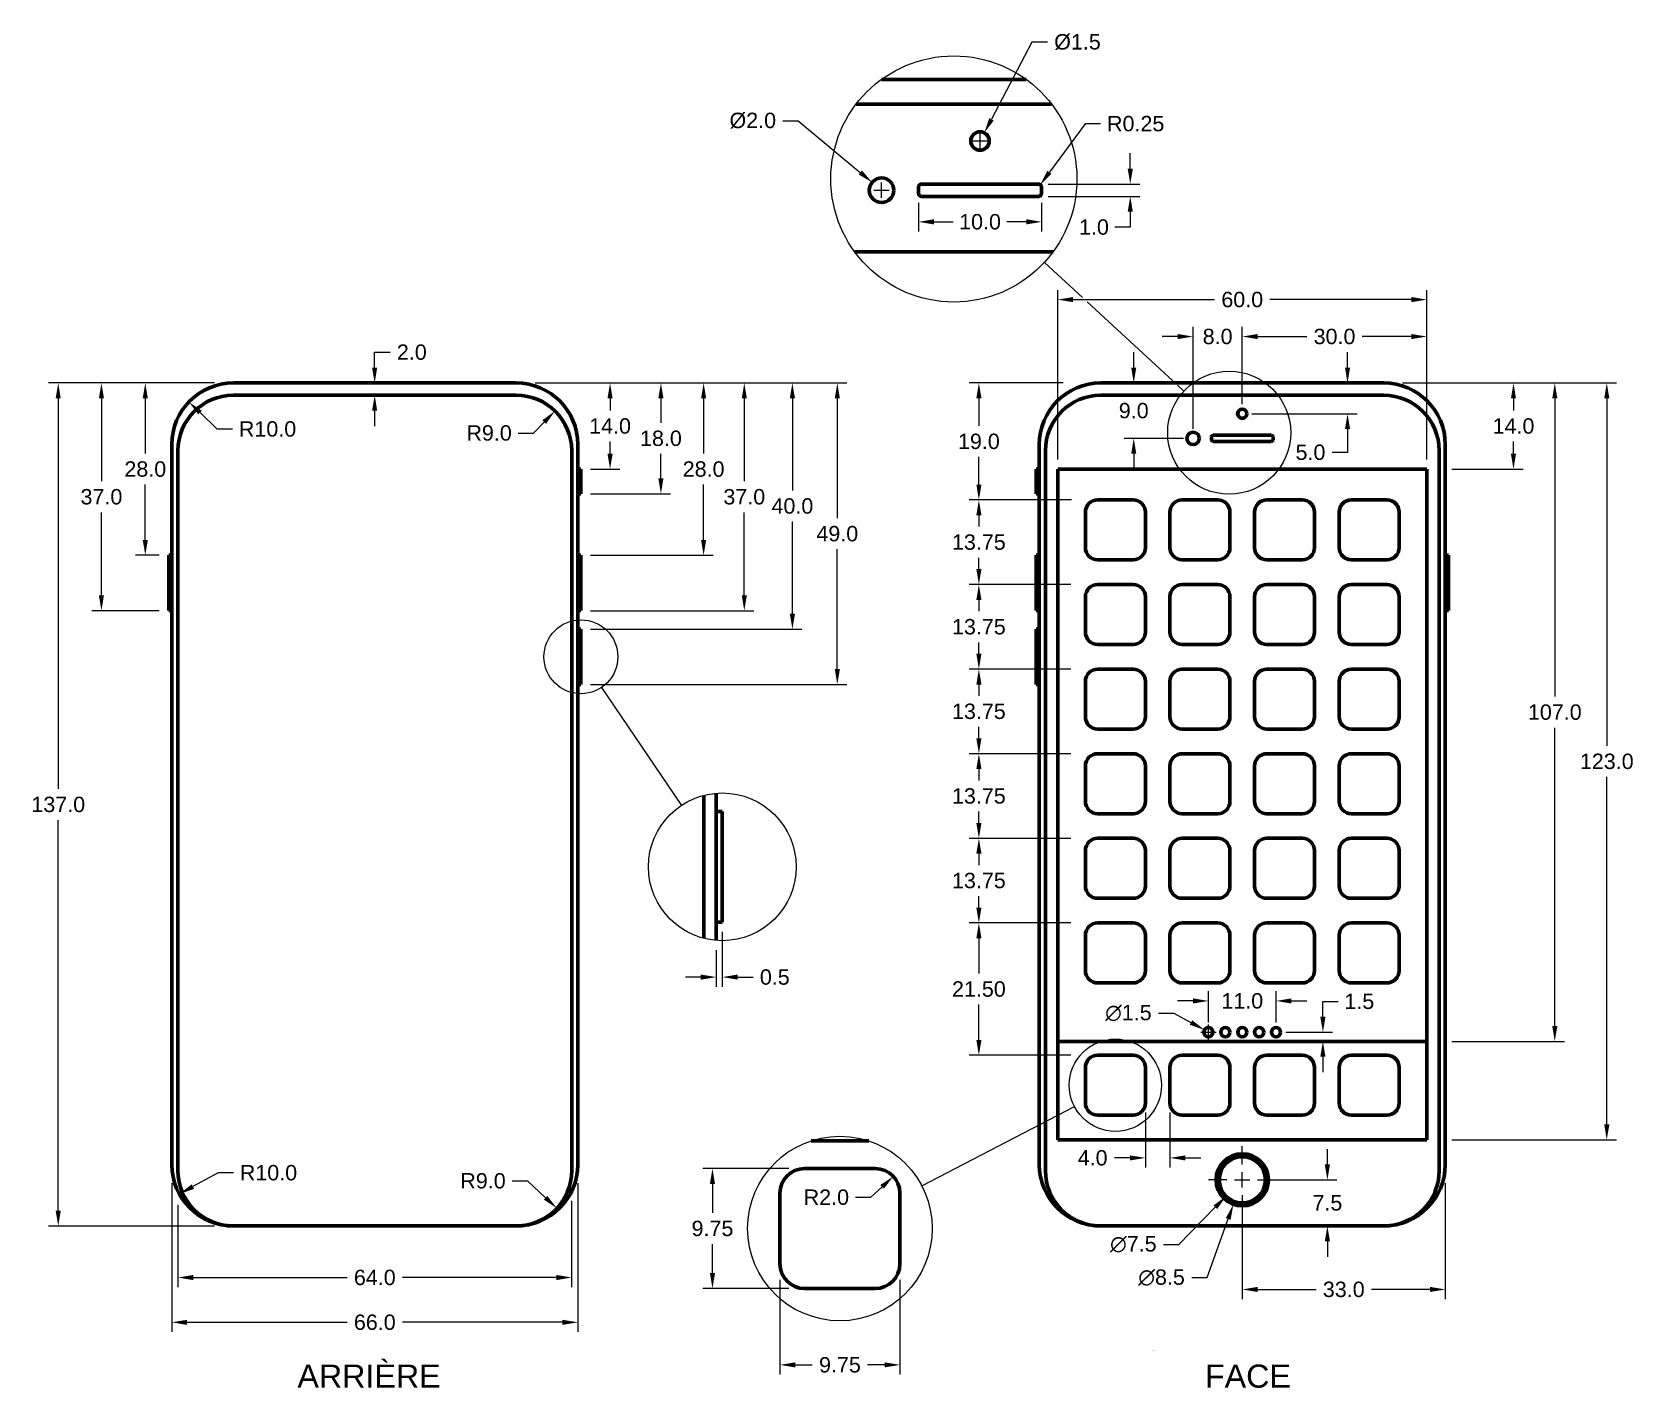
# Model space of a CAD drawing. Extents: x -152 to 108, y -39 to 181.
import ezdxf

# ---------------------------------------------------------------- set-up
doc = ezdxf.new("R2010")
doc.units = 0
doc.header["$LTSCALE"] = 0.5
doc.header["$MEASUREMENT"] = 0
doc.layers.get('Defpoints').update_dxf_attribs({"linetype": 'CONTINUOUS'})
for name, color, linetype, lineweight in [('CONTOUR', 6, 'CONTINUOUS', 60), ('COTATION', 1, 'CONTINUOUS', 18), ('TEXTE', 1, 'CONTINUOUS', 18)]:
    doc.layers.add(name, color=color, linetype=linetype, lineweight=lineweight)
doc.styles.add('ARIAL', font='arial.ttf')
doc.dimstyles.new('DECIMAL1', dxfattribs={"dimscale": 25, "dimtxt": 0.1, "dimasz": 0.1, "dimexe": 0.0625, "dimexo": 0.0625, "dimgap": 0.05, "dimtad": 0, "dimtih": 1, "dimtoh": 1, "dimdec": 1, "dimzin": 0, "dimdsep": 46, "dimtxsty": 'ARIAL', "dimcen": -0.05, "dimclrd": 256, "dimclre": 256, "dimclrt": 256, "dimadec": 0, "dimazin": 0, "dimtfac": 1, "dimtdec": 1, "dimtofl": 0, "dimtmove": 0, "dimatfit": 3, "dimfxl": 1, "dimtolj": 1, "dimtzin": 0, "dimlwd": -1, "dimlwe": -1, "dimarcsym": 0})

msp = doc.modelspace()

# ---------------------------------------------------------------- texts
at = {"layer": 'TEXTE', "attachment_point": 1, "style": 'ARIAL'}
for s, width, insert, char_height in [('FACE', 34.46562, (29.83, -33.418), 0.1), ('ARRIÈRE', 58.99217, (-109.166, -35.657), 3.75), ('FACE', 58.99217, (38.349, -35.657), 3.75)]:
    msp.add_mtext_dynamic_manual_height_columns(s, width=width, gutter_width=0.5, heights=[0], dxfattribs=dict(at, insert=insert, char_height=char_height))

# ---------------------------------------------------------------- blocks, each defined once
blk = doc.blocks.new('*D6')
at = {"layer": 'COTATION', "transparency": 16777216}
for p, q in [((-129.59, -6.2), (-129.59, -30.36)), ((-63.59, -6.2), (-63.59, -30.36)), ((-127.09, -28.79), (-101.09, -28.79)), ((-66.09, -28.79), (-92.09, -28.79))]:
    blk.add_line(p, q, dxfattribs=at)
for points in [[(-127.09, -28.38), (-127.09, -29.21), (-129.59, -28.79)], [(-66.09, -28.38), (-66.09, -29.21), (-63.59, -28.79)]]:
    blk.add_solid(points, dxfattribs=at)
at = {"layer": 'Defpoints', "color": 0, "transparency": 16777216}
for p in [(-129.59, -4.64), (-63.59, -4.64), (-63.59, -28.79)]:
    blk.add_point(p, dxfattribs=at)
at = {"layer": 'COTATION', "transparency": 16777216, "insert": (-96.59, -28.79), "char_height": 2.5, "attachment_point": 5, "style": 'ARIAL'}
blk.add_mtext('\\A1;66.0', dxfattribs=at)
blk = doc.blocks.new('*D7')
at = {"layer": 'COTATION', "transparency": 16777216}
for p, q in [((-122.65, 123.86), (-149.61, 123.86)), ((-148.04, 121.36), (-148.04, 57.89)), ((-148.04, -10.64), (-148.04, 52.84)), ((-122.65, -13.14), (-149.61, -13.14))]:
    blk.add_line(p, q, dxfattribs=at)
for points in [[(-148.46, 121.36), (-147.63, 121.36), (-148.04, 123.86)], [(-148.46, -10.64), (-147.63, -10.64), (-148.04, -13.14)]]:
    blk.add_solid(points, dxfattribs=at)
at = {"layer": 'Defpoints', "color": 0, "transparency": 16777216}
for p in [(-148.04, 123.86), (-121.09, 123.86), (-121.09, -13.14)]:
    blk.add_point(p, dxfattribs=at)
at = {"layer": 'COTATION', "transparency": 16777216, "insert": (-148.04, 55.36), "char_height": 2.5, "attachment_point": 5, "style": 'ARIAL'}
blk.add_mtext('\\A1;137.0', dxfattribs=at)
blk = doc.blocks.new('*D8')
at = {"layer": 'COTATION', "transparency": 16777216}
for p, q in [((-122.65, 123.86), (-135.46, 123.86)), ((-133.89, 121.36), (-133.89, 112.39)), ((-133.89, 98.36), (-133.89, 107.34)), ((-131.65, 95.86), (-135.46, 95.86))]:
    blk.add_line(p, q, dxfattribs=at)
for points in [[(-134.31, 121.36), (-133.48, 121.36), (-133.89, 123.86)], [(-134.31, 98.36), (-133.48, 98.36), (-133.89, 95.86)]]:
    blk.add_solid(points, dxfattribs=at)
at = {"layer": 'Defpoints', "color": 0, "transparency": 16777216}
for p in [(-133.89, 123.86), (-121.09, 123.86), (-130.09, 95.86)]:
    blk.add_point(p, dxfattribs=at)
at = {"layer": 'COTATION', "transparency": 16777216, "insert": (-133.89, 109.86), "char_height": 2.5, "attachment_point": 5, "style": 'ARIAL'}
blk.add_mtext('\\A1;28.0', dxfattribs=at)
blk = doc.blocks.new('*D9')
at = {"layer": 'COTATION', "transparency": 16777216}
for p, q in [((-70.52, 123.86), (-56.78, 123.86)), ((-58.35, 121.36), (-58.35, 119.39)), ((-58.35, 112.36), (-58.35, 114.34)), ((-61.52, 109.86), (-56.78, 109.86))]:
    blk.add_line(p, q, dxfattribs=at)
for points in [[(-58.76, 121.36), (-57.93, 121.36), (-58.35, 123.86)], [(-58.76, 112.36), (-57.93, 112.36), (-58.35, 109.86)]]:
    blk.add_solid(points, dxfattribs=at)
at = {"layer": 'Defpoints', "color": 0, "transparency": 16777216}
for p in [(-72.09, 123.86), (-63.09, 109.86), (-58.35, 109.86)]:
    blk.add_point(p, dxfattribs=at)
at = {"layer": 'COTATION', "transparency": 16777216, "insert": (-58.35, 116.86), "char_height": 2.5, "attachment_point": 5, "style": 'ARIAL'}
blk.add_mtext('\\A1;14.0', dxfattribs=at)
blk = doc.blocks.new('*D10')
at = {"layer": 'COTATION', "transparency": 16777216}
for p, q in [((-70.52, 123.86), (-48.52, 123.86)), ((-50.08, 121.36), (-50.08, 117.39)), ((-50.08, 108.36), (-50.08, 112.34)), ((-61.52, 105.86), (-48.52, 105.86))]:
    blk.add_line(p, q, dxfattribs=at)
for points in [[(-50.5, 121.36), (-49.67, 121.36), (-50.08, 123.86)], [(-50.5, 108.36), (-49.67, 108.36), (-50.08, 105.86)]]:
    blk.add_solid(points, dxfattribs=at)
at = {"layer": 'Defpoints', "color": 0, "transparency": 16777216}
for p in [(-72.09, 123.86), (-63.09, 105.86), (-50.08, 105.86)]:
    blk.add_point(p, dxfattribs=at)
at = {"layer": 'COTATION', "transparency": 16777216, "insert": (-50.08, 114.86), "char_height": 2.5, "attachment_point": 5, "style": 'ARIAL'}
blk.add_mtext('\\A1;18.0', dxfattribs=at)
blk = doc.blocks.new('*D11')
at = {"layer": 'COTATION', "transparency": 16777216}
for p, q in [((-135.46, 123.86), (-142.59, 123.86)), ((-141.02, 121.36), (-141.02, 107.89)), ((-141.02, 89.36), (-141.02, 102.84)), ((-131.65, 86.86), (-142.59, 86.86))]:
    blk.add_line(p, q, dxfattribs=at)
for points in [[(-141.44, 121.36), (-140.61, 121.36), (-141.02, 123.86)], [(-141.44, 89.36), (-140.61, 89.36), (-141.02, 86.86)]]:
    blk.add_solid(points, dxfattribs=at)
at = {"layer": 'Defpoints', "color": 0, "transparency": 16777216}
for p in [(-133.89, 123.86), (-141.02, 86.86), (-130.09, 86.86)]:
    blk.add_point(p, dxfattribs=at)
at = {"layer": 'COTATION', "transparency": 16777216, "insert": (-141.02, 105.36), "char_height": 2.5, "attachment_point": 5, "style": 'ARIAL'}
blk.add_mtext('\\A1;37.0', dxfattribs=at)
blk = doc.blocks.new('*D12')
at = {"layer": 'COTATION', "transparency": 16777216}
for p, q in [((-70.52, 123.86), (-41.58, 123.86)), ((-43.14, 121.36), (-43.14, 112.39)), ((-43.14, 98.36), (-43.14, 107.34)), ((-61.52, 95.86), (-41.58, 95.86))]:
    blk.add_line(p, q, dxfattribs=at)
for points in [[(-43.56, 121.36), (-42.73, 121.36), (-43.14, 123.86)], [(-43.56, 98.36), (-42.73, 98.36), (-43.14, 95.86)]]:
    blk.add_solid(points, dxfattribs=at)
at = {"layer": 'Defpoints', "color": 0, "transparency": 16777216}
for p in [(-72.09, 123.86), (-63.09, 95.86), (-43.14, 95.86)]:
    blk.add_point(p, dxfattribs=at)
at = {"layer": 'COTATION', "transparency": 16777216, "insert": (-43.14, 109.86), "char_height": 2.5, "attachment_point": 5, "style": 'ARIAL'}
blk.add_mtext('\\A1;28.0', dxfattribs=at)
blk = doc.blocks.new('*D13')
at = {"layer": 'COTATION', "transparency": 16777216}
for p, q in [((-70.52, 123.86), (-34.96, 123.86)), ((-36.53, 121.36), (-36.53, 107.89)), ((-36.53, 89.36), (-36.53, 102.84)), ((-61.52, 86.86), (-34.96, 86.86))]:
    blk.add_line(p, q, dxfattribs=at)
for points in [[(-36.94, 121.36), (-36.11, 121.36), (-36.53, 123.86)], [(-36.94, 89.36), (-36.11, 89.36), (-36.53, 86.86)]]:
    blk.add_solid(points, dxfattribs=at)
at = {"layer": 'Defpoints', "color": 0, "transparency": 16777216}
for p in [(-72.09, 123.86), (-63.09, 86.86), (-36.53, 86.86)]:
    blk.add_point(p, dxfattribs=at)
at = {"layer": 'COTATION', "transparency": 16777216, "insert": (-36.53, 105.36), "char_height": 2.5, "attachment_point": 5, "style": 'ARIAL'}
blk.add_mtext('\\A1;37.0', dxfattribs=at)
blk = doc.blocks.new('*D14')
at = {"layer": 'COTATION', "transparency": 16777216}
for p, q in [((-70.52, 123.86), (-27.15, 123.86)), ((-28.71, 121.36), (-28.71, 106.39)), ((-28.71, 86.36), (-28.71, 101.34)), ((-61.52, 83.86), (-27.15, 83.86))]:
    blk.add_line(p, q, dxfattribs=at)
for points in [[(-29.13, 121.36), (-28.29, 121.36), (-28.71, 123.86)], [(-29.13, 86.36), (-28.29, 86.36), (-28.71, 83.86)]]:
    blk.add_solid(points, dxfattribs=at)
at = {"layer": 'Defpoints', "color": 0, "transparency": 16777216}
for p in [(-72.09, 123.86), (-63.09, 83.86), (-28.71, 83.86)]:
    blk.add_point(p, dxfattribs=at)
at = {"layer": 'COTATION', "transparency": 16777216, "insert": (-28.71, 103.86), "char_height": 2.5, "attachment_point": 5, "style": 'ARIAL'}
blk.add_mtext('\\A1;40.0', dxfattribs=at)
blk = doc.blocks.new('*D15')
at = {"layer": 'COTATION', "transparency": 16777216}
for p, q in [((-70.52, 123.86), (-19.84, 123.86)), ((-21.41, 121.36), (-21.41, 101.89)), ((-21.41, 77.36), (-21.41, 96.84)), ((-61.52, 74.86), (-19.84, 74.86))]:
    blk.add_line(p, q, dxfattribs=at)
for points in [[(-21.82, 121.36), (-20.99, 121.36), (-21.41, 123.86)], [(-21.82, 77.36), (-20.99, 77.36), (-21.41, 74.86)]]:
    blk.add_solid(points, dxfattribs=at)
at = {"layer": 'Defpoints', "color": 0, "transparency": 16777216}
for p in [(-72.09, 123.86), (-63.09, 74.86), (-21.41, 74.86)]:
    blk.add_point(p, dxfattribs=at)
at = {"layer": 'COTATION', "transparency": 16777216, "insert": (-21.41, 99.36), "char_height": 2.5, "attachment_point": 5, "style": 'ARIAL'}
blk.add_mtext('\\A1;49.0', dxfattribs=at)
blk = doc.blocks.new('*D16')
at = {"layer": 'COTATION', "transparency": 16777216}
for p, q in [((-96.61, 126.36), (-96.61, 128.86)), ((-96.61, 128.86), (-94.11, 128.86)), ((-98.15, 123.86), (-98.18, 123.86)), ((-98.15, 121.86), (-98.18, 121.86)), ((-96.61, 119.36), (-96.61, 116.86))]:
    blk.add_line(p, q, dxfattribs=at)
for points in [[(-97.03, 126.36), (-96.2, 126.36), (-96.61, 123.86)], [(-97.03, 119.36), (-96.2, 119.36), (-96.61, 121.86)]]:
    blk.add_solid(points, dxfattribs=at)
at = {"layer": 'Defpoints', "color": 0, "transparency": 16777216}
for p in [(-96.61, 123.86), (-96.59, 123.86), (-96.59, 121.86)]:
    blk.add_point(p, dxfattribs=at)
at = {"layer": 'COTATION', "transparency": 16777216, "insert": (-90.57, 128.86), "char_height": 2.5, "attachment_point": 5, "style": 'ARIAL'}
blk.add_mtext('\\A1;2.0', dxfattribs=at)
blk = doc.blocks.new('*D17')
at = {"layer": 'COTATION', "transparency": 16777216}
for p, q in [((-70.79, 115.73), (-69.05, 117.52)), ((-73.29, 115.73), (-70.79, 115.73))]:
    blk.add_line(p, q, dxfattribs=at)
blk.add_solid([(-69.35, 117.81), (-68.75, 117.23), (-67.3, 119.31)], dxfattribs=at)
at = {"layer": 'Defpoints', "color": 0, "transparency": 16777216}
for p in [(-67.3, 119.31), (-73.59, 112.86)]:
    blk.add_point(p, dxfattribs=at)
at = {"layer": 'COTATION', "transparency": 16777216, "insert": (-78.01, 115.73), "char_height": 2.5, "attachment_point": 5, "style": 'ARIAL'}
blk.add_mtext('\\A1;R9.0', dxfattribs=at)
blk = doc.blocks.new('*D18')
at = {"layer": 'COTATION', "transparency": 16777216}
for p, q in [((-122.21, 116.38), (-125, 119.05)), ((-119.71, 116.38), (-122.21, 116.38))]:
    blk.add_line(p, q, dxfattribs=at)
blk.add_solid([(-124.71, 119.35), (-125.29, 118.75), (-126.81, 120.78)], dxfattribs=at)
at = {"layer": 'Defpoints', "color": 0, "transparency": 16777216}
for p in [(-126.81, 120.78), (-119.59, 113.86)]:
    blk.add_point(p, dxfattribs=at)
at = {"layer": 'COTATION', "transparency": 16777216, "insert": (-114.02, 116.38), "char_height": 2.5, "attachment_point": 5, "style": 'ARIAL'}
blk.add_mtext('\\A1;R10.0', dxfattribs=at)
blk = doc.blocks.new('*D19')
at = {"layer": 'COTATION', "transparency": 16777216}
for p, q in [((-128.59, -9.7), (-128.59, -23.07)), ((-64.59, -9.06), (-64.59, -23.07)), ((-126.09, -21.51), (-101.09, -21.51)), ((-67.09, -21.51), (-92.09, -21.51))]:
    blk.add_line(p, q, dxfattribs=at)
for points in [[(-126.09, -21.09), (-126.09, -21.93), (-128.59, -21.51)], [(-67.09, -21.09), (-67.09, -21.93), (-64.59, -21.51)]]:
    blk.add_solid(points, dxfattribs=at)
at = {"layer": 'Defpoints', "color": 0, "transparency": 16777216}
for p in [(-64.59, -7.49), (-128.59, -8.14), (-64.59, -21.51)]:
    blk.add_point(p, dxfattribs=at)
at = {"layer": 'COTATION', "transparency": 16777216, "insert": (-96.59, -21.51), "char_height": 2.5, "attachment_point": 5, "style": 'ARIAL'}
blk.add_mtext('\\A1;64.0', dxfattribs=at)
blk = doc.blocks.new('*D20')
at = {"layer": 'COTATION', "transparency": 16777216}
for p, q in [((-40.1, 34.67), (-40.1, 25.75)), ((-41.1, 31.71), (-41.1, 25.75)), ((-43.6, 27.31), (-46.1, 27.31)), ((-37.6, 27.31), (-35.1, 27.31))]:
    blk.add_line(p, q, dxfattribs=at)
for points in [[(-43.6, 27.73), (-43.6, 26.89), (-41.1, 27.31)], [(-37.6, 27.73), (-37.6, 26.89), (-40.1, 27.31)]]:
    blk.add_solid(points, dxfattribs=at)
at = {"layer": 'Defpoints', "color": 0, "transparency": 16777216}
for p in [(-40.1, 36.23), (-41.1, 33.27), (-40.1, 27.31)]:
    blk.add_point(p, dxfattribs=at)
at = {"layer": 'COTATION', "transparency": 16777216, "insert": (-31.57, 27.31), "char_height": 2.5, "attachment_point": 5, "style": 'ARIAL'}
blk.add_mtext('\\A1;0.5', dxfattribs=at)
blk = doc.blocks.new('*D21')
at = {"layer": 'COTATION', "transparency": 16777216}
for p, q in [((58.25, -3.14), (58.25, -0.64)), ((49.8, -5.64), (59.81, -5.64)), ((45.98, -13.14), (59.81, -13.14)), ((58.25, -15.64), (58.25, -18.14))]:
    blk.add_line(p, q, dxfattribs=at)
for points in [[(57.83, -3.14), (58.67, -3.14), (58.25, -5.64)], [(57.83, -15.64), (58.67, -15.64), (58.25, -13.14)]]:
    blk.add_solid(points, dxfattribs=at)
at = {"layer": 'Defpoints', "color": 0, "transparency": 16777216}
for p in [(48.23, -5.64), (44.41, -13.14), (58.25, -13.14)]:
    blk.add_point(p, dxfattribs=at)
at = {"layer": 'COTATION', "transparency": 16777216, "insert": (58.25, -9.39), "char_height": 2.5, "attachment_point": 5, "style": 'ARIAL'}
blk.add_mtext('\\A1;7.5', dxfattribs=at)
blk = doc.blocks.new('*D22')
at = {"layer": 'COTATION', "transparency": 16777216}
for p, q in [((77.41, -6.2), (77.41, -25.01)), ((44.41, -11.02), (44.41, -25.01)), ((46.91, -23.45), (56.42, -23.45)), ((74.91, -23.45), (65.41, -23.45))]:
    blk.add_line(p, q, dxfattribs=at)
for points in [[(46.91, -23.03), (46.91, -23.86), (44.41, -23.45)], [(74.91, -23.03), (74.91, -23.86), (77.41, -23.45)]]:
    blk.add_solid(points, dxfattribs=at)
at = {"layer": 'Defpoints', "color": 0, "transparency": 16777216}
for p in [(77.41, -4.64), (44.41, -9.46), (77.41, -23.45)]:
    blk.add_point(p, dxfattribs=at)
at = {"layer": 'COTATION', "transparency": 16777216, "insert": (60.91, -23.45), "char_height": 2.5, "attachment_point": 5, "style": 'ARIAL'}
blk.add_mtext('\\A1;33.0', dxfattribs=at)
blk = doc.blocks.new('*D23')
at = {"layer": 'COTATION', "transparency": 16777216}
for p, q in [((44.41, -3.14), (44.41, -0.14)), ((44.41, -6.89), (44.41, -4.39)), ((41.91, -5.64), (38.91, -5.64)), ((43.16, -5.64), (45.66, -5.64)), ((46.91, -5.64), (49.91, -5.64)), ((44.41, -8.14), (44.41, -11.14)), ((38.7, -21.52), (42.13, -11.99)), ((36.2, -21.52), (38.7, -21.52))]:
    blk.add_line(p, q, dxfattribs=at)
blk.add_solid([(41.74, -11.85), (42.52, -12.13), (42.97, -9.63)], dxfattribs=at)
at = {"layer": 'Defpoints', "color": 0, "transparency": 16777216}
for p in [(45.85, -1.64), (42.97, -9.63)]:
    blk.add_point(p, dxfattribs=at)
at = {"layer": 'COTATION', "transparency": 16777216, "insert": (31.3, -21.52), "char_height": 2.5, "attachment_point": 5, "style": 'ARIAL'}
blk.add_mtext('\\A1;∅8.5', dxfattribs=at)
blk = doc.blocks.new('*D24')
at = {"layer": 'COTATION', "transparency": 16777216}
for p, q in [((44.41, -3.14), (44.41, -0.64)), ((44.41, -6.89), (44.41, -4.39)), ((41.91, -5.64), (39.41, -5.64)), ((43.16, -5.64), (45.66, -5.64)), ((46.91, -5.64), (49.41, -5.64)), ((34.11, -16.12), (40.03, -10.09)), ((44.41, -8.14), (44.41, -10.64)), ((31.61, -16.12), (34.11, -16.12))]:
    blk.add_line(p, q, dxfattribs=at)
blk.add_solid([(39.73, -9.8), (40.33, -10.38), (41.78, -8.31)], dxfattribs=at)
at = {"layer": 'Defpoints', "color": 0, "transparency": 16777216}
for p in [(47.04, -2.96), (41.78, -8.31)]:
    blk.add_point(p, dxfattribs=at)
at = {"layer": 'COTATION', "transparency": 16777216, "insert": (26.71, -16.12), "char_height": 2.5, "attachment_point": 5, "style": 'ARIAL'}
blk.add_mtext('\\A1;∅7.5', dxfattribs=at)
blk = doc.blocks.new('*D25')
at = {"layer": 'COTATION', "transparency": 16777216}
for p, q in [((14.41, 111.43), (14.41, 138.97)), ((74.41, 111.43), (74.41, 138.97)), ((16.91, 137.41), (39.91, 137.41)), ((71.91, 137.41), (48.91, 137.41))]:
    blk.add_line(p, q, dxfattribs=at)
for points in [[(16.91, 137.83), (16.91, 137), (14.41, 137.41)], [(71.91, 137.83), (71.91, 137), (74.41, 137.41)]]:
    blk.add_solid(points, dxfattribs=at)
at = {"layer": 'Defpoints', "color": 0, "transparency": 16777216}
for p in [(74.41, 137.41), (14.41, 109.86), (74.41, 109.86)]:
    blk.add_point(p, dxfattribs=at)
at = {"layer": 'COTATION', "transparency": 16777216, "insert": (44.41, 137.41), "char_height": 2.5, "attachment_point": 5, "style": 'ARIAL'}
blk.add_mtext('\\A1;60.0', dxfattribs=at)
blk = doc.blocks.new('*D26')
at = {"layer": 'COTATION', "transparency": 16777216}
for p, q in [((70.48, 123.86), (90.06, 123.86)), ((88.5, 121.36), (88.5, 119.39)), ((88.5, 112.36), (88.5, 114.34)), ((78.48, 109.86), (90.06, 109.86))]:
    blk.add_line(p, q, dxfattribs=at)
for points in [[(88.08, 121.36), (88.91, 121.36), (88.5, 123.86)], [(88.08, 112.36), (88.91, 112.36), (88.5, 109.86)]]:
    blk.add_solid(points, dxfattribs=at)
at = {"layer": 'Defpoints', "color": 0, "transparency": 16777216}
for p in [(68.91, 123.86), (76.91, 109.86), (88.5, 109.86)]:
    blk.add_point(p, dxfattribs=at)
at = {"layer": 'COTATION', "transparency": 16777216, "insert": (88.5, 116.86), "char_height": 2.5, "attachment_point": 5, "style": 'ARIAL'}
blk.add_mtext('\\A1;14.0', dxfattribs=at)
blk = doc.blocks.new('*D27')
at = {"layer": 'COTATION', "transparency": 16777216}
for p, q in [((70.48, 123.86), (96.78, 123.86)), ((95.21, 121.36), (95.21, 72.89)), ((95.21, 19.36), (95.21, 67.84)), ((78.48, 16.86), (96.78, 16.86))]:
    blk.add_line(p, q, dxfattribs=at)
for points in [[(94.8, 121.36), (95.63, 121.36), (95.21, 123.86)], [(94.8, 19.36), (95.63, 19.36), (95.21, 16.86)]]:
    blk.add_solid(points, dxfattribs=at)
at = {"layer": 'Defpoints', "color": 0, "transparency": 16777216}
for p in [(68.91, 123.86), (76.91, 16.86), (95.21, 16.86)]:
    blk.add_point(p, dxfattribs=at)
at = {"layer": 'COTATION', "transparency": 16777216, "insert": (95.21, 70.36), "char_height": 2.5, "attachment_point": 5, "style": 'ARIAL'}
blk.add_mtext('\\A1;107.0', dxfattribs=at)
blk = doc.blocks.new('*D28')
at = {"layer": 'COTATION', "transparency": 16777216}
for p, q in [((70.48, 123.86), (105.22, 123.86)), ((103.66, 121.36), (103.66, 64.89)), ((103.66, 3.36), (103.66, 59.84)), ((78.48, 0.86), (105.22, 0.86))]:
    blk.add_line(p, q, dxfattribs=at)
for points in [[(103.25, 121.36), (104.08, 121.36), (103.66, 123.86)], [(103.25, 3.36), (104.08, 3.36), (103.66, 0.86)]]:
    blk.add_solid(points, dxfattribs=at)
at = {"layer": 'Defpoints', "color": 0, "transparency": 16777216}
for p in [(68.91, 123.86), (76.91, 0.86), (103.66, 0.86)]:
    blk.add_point(p, dxfattribs=at)
at = {"layer": 'COTATION', "transparency": 16777216, "insert": (103.66, 62.36), "char_height": 2.5, "attachment_point": 5, "style": 'ARIAL'}
blk.add_mtext('\\A1;123.0', dxfattribs=at)
blk = doc.blocks.new('*D29')
at = {"layer": 'COTATION', "transparency": 16777216}
for p, q in [((15.28, 123.86), (0.04, 123.86)), ((1.6, 121.36), (1.6, 116.89)), ((1.6, 107.36), (1.6, 111.84)), ((16.64, 104.86), (0.04, 104.86))]:
    blk.add_line(p, q, dxfattribs=at)
for points in [[(1.19, 121.36), (2.02, 121.36), (1.6, 123.86)], [(1.19, 107.36), (2.02, 107.36), (1.6, 104.86)]]:
    blk.add_solid(points, dxfattribs=at)
at = {"layer": 'Defpoints', "color": 0, "transparency": 16777216}
for p in [(1.6, 123.86), (16.84, 123.86), (18.2, 104.86)]:
    blk.add_point(p, dxfattribs=at)
at = {"layer": 'COTATION', "transparency": 16777216, "insert": (1.6, 114.36), "char_height": 2.5, "attachment_point": 5, "style": 'ARIAL'}
blk.add_mtext('\\A1;19.0', dxfattribs=at)
blk = doc.blocks.new('*D30')
at = {"layer": 'COTATION', "transparency": 16777216}
for p, q in [((1.6, 102.36), (1.6, 100.52)), ((1.6, 93.61), (1.6, 95.46)), ((16.57, 91.11), (0.04, 91.11))]:
    blk.add_line(p, q, dxfattribs=at)
for points in [[(1.19, 102.36), (2.02, 102.36), (1.6, 104.86)], [(1.19, 93.61), (2.02, 93.61), (1.6, 91.11)]]:
    blk.add_solid(points, dxfattribs=at)
at = {"layer": 'Defpoints', "color": 0, "transparency": 16777216}
for p in [(1.6, 104.86), (1.6, 91.11), (18.13, 91.11)]:
    blk.add_point(p, dxfattribs=at)
at = {"layer": 'COTATION', "transparency": 16777216, "insert": (1.6, 97.99), "char_height": 2.5, "attachment_point": 5, "style": 'ARIAL'}
blk.add_mtext('\\A1;13.75', dxfattribs=at)
blk = doc.blocks.new('*D31')
at = {"layer": 'COTATION', "transparency": 16777216}
for p, q in [((1.6, 88.61), (1.6, 86.77)), ((1.6, 79.86), (1.6, 81.71)), ((16.57, 77.36), (0.04, 77.36))]:
    blk.add_line(p, q, dxfattribs=at)
for points in [[(1.19, 88.61), (2.02, 88.61), (1.6, 91.11)], [(1.19, 79.86), (2.02, 79.86), (1.6, 77.36)]]:
    blk.add_solid(points, dxfattribs=at)
at = {"layer": 'Defpoints', "color": 0, "transparency": 16777216}
for p in [(1.6, 91.11), (1.6, 77.36), (18.13, 77.36)]:
    blk.add_point(p, dxfattribs=at)
at = {"layer": 'COTATION', "transparency": 16777216, "insert": (1.6, 84.24), "char_height": 2.5, "attachment_point": 5, "style": 'ARIAL'}
blk.add_mtext('\\A1;13.75', dxfattribs=at)
blk = doc.blocks.new('*D32')
at = {"layer": 'COTATION', "transparency": 16777216}
for p, q in [((1.6, 74.86), (1.6, 73.02)), ((1.6, 66.11), (1.6, 67.96)), ((16.57, 63.61), (0.04, 63.61))]:
    blk.add_line(p, q, dxfattribs=at)
for points in [[(1.19, 74.86), (2.02, 74.86), (1.6, 77.36)], [(1.19, 66.11), (2.02, 66.11), (1.6, 63.61)]]:
    blk.add_solid(points, dxfattribs=at)
at = {"layer": 'Defpoints', "color": 0, "transparency": 16777216}
for p in [(1.6, 77.36), (1.6, 63.61), (18.13, 63.61)]:
    blk.add_point(p, dxfattribs=at)
at = {"layer": 'COTATION', "transparency": 16777216, "insert": (1.6, 70.49), "char_height": 2.5, "attachment_point": 5, "style": 'ARIAL'}
blk.add_mtext('\\A1;13.75', dxfattribs=at)
blk = doc.blocks.new('*D33')
at = {"layer": 'COTATION', "transparency": 16777216}
for p, q in [((1.6, 61.11), (1.6, 59.27)), ((1.6, 52.36), (1.6, 54.21)), ((16.57, 49.86), (0.04, 49.86))]:
    blk.add_line(p, q, dxfattribs=at)
for points in [[(1.19, 61.11), (2.02, 61.11), (1.6, 63.61)], [(1.19, 52.36), (2.02, 52.36), (1.6, 49.86)]]:
    blk.add_solid(points, dxfattribs=at)
at = {"layer": 'Defpoints', "color": 0, "transparency": 16777216}
for p in [(1.6, 63.61), (1.6, 49.86), (18.13, 49.86)]:
    blk.add_point(p, dxfattribs=at)
at = {"layer": 'COTATION', "transparency": 16777216, "insert": (1.6, 56.74), "char_height": 2.5, "attachment_point": 5, "style": 'ARIAL'}
blk.add_mtext('\\A1;13.75', dxfattribs=at)
blk = doc.blocks.new('*D34')
at = {"layer": 'COTATION', "transparency": 16777216}
for p, q in [((1.6, 47.36), (1.6, 45.52)), ((1.6, 38.61), (1.6, 40.46)), ((16.57, 36.11), (0.04, 36.11))]:
    blk.add_line(p, q, dxfattribs=at)
for points in [[(1.19, 47.36), (2.02, 47.36), (1.6, 49.86)], [(1.19, 38.61), (2.02, 38.61), (1.6, 36.11)]]:
    blk.add_solid(points, dxfattribs=at)
at = {"layer": 'Defpoints', "color": 0, "transparency": 16777216}
for p in [(1.6, 49.86), (1.6, 36.11), (18.13, 36.11)]:
    blk.add_point(p, dxfattribs=at)
at = {"layer": 'COTATION', "transparency": 16777216, "insert": (1.6, 42.99), "char_height": 2.5, "attachment_point": 5, "style": 'ARIAL'}
blk.add_mtext('\\A1;13.75', dxfattribs=at)
blk = doc.blocks.new('*D35')
at = {"layer": 'COTATION', "transparency": 16777216}
for p, q in [((1.6, 33.61), (1.6, 27.89)), ((1.6, 17.11), (1.6, 22.84)), ((16.57, 14.61), (0.04, 14.61))]:
    blk.add_line(p, q, dxfattribs=at)
for points in [[(1.19, 33.61), (2.02, 33.61), (1.6, 36.11)], [(1.19, 17.11), (2.02, 17.11), (1.6, 14.61)]]:
    blk.add_solid(points, dxfattribs=at)
at = {"layer": 'Defpoints', "color": 0, "transparency": 16777216}
for p in [(1.6, 36.11), (1.6, 14.61), (18.13, 14.61)]:
    blk.add_point(p, dxfattribs=at)
at = {"layer": 'COTATION', "transparency": 16777216, "insert": (1.6, 25.36), "char_height": 2.5, "attachment_point": 5, "style": 'ARIAL'}
blk.add_mtext('\\A1;21.50', dxfattribs=at)
blk = doc.blocks.new('*D36')
at = {"layer": 'COTATION', "transparency": 16777216}
for p, q in [((57.52, 20.86), (57.52, 23.36)), ((57.52, 23.36), (60.02, 23.36)), ((51.48, 18.36), (59.08, 18.36)), ((51.48, 16.86), (59.08, 16.86)), ((57.52, 14.36), (57.52, 11.86))]:
    blk.add_line(p, q, dxfattribs=at)
for points in [[(57.1, 20.86), (57.94, 20.86), (57.52, 18.36)], [(57.1, 14.36), (57.94, 14.36), (57.52, 16.86)]]:
    blk.add_solid(points, dxfattribs=at)
at = {"layer": 'Defpoints', "color": 0, "transparency": 16777216}
for p in [(49.91, 18.36), (49.91, 16.86), (57.52, 16.86)]:
    blk.add_point(p, dxfattribs=at)
at = {"layer": 'COTATION', "transparency": 16777216, "insert": (63.44, 23.36), "char_height": 2.5, "attachment_point": 5, "style": 'ARIAL'}
blk.add_mtext('\\A1;1.5', dxfattribs=at)
blk = doc.blocks.new('*D37')
at = {"layer": 'COTATION', "transparency": 16777216}
for p, q in [((36.41, 23.44), (33.91, 23.44)), ((38.91, 19.93), (38.91, 25)), ((49.91, 19.93), (49.91, 25)), ((52.41, 23.44), (54.91, 23.44))]:
    blk.add_line(p, q, dxfattribs=at)
for points in [[(36.41, 23.85), (36.41, 23.02), (38.91, 23.44)], [(52.41, 23.85), (52.41, 23.02), (49.91, 23.44)]]:
    blk.add_solid(points, dxfattribs=at)
at = {"layer": 'Defpoints', "color": 0, "transparency": 16777216}
for p in [(49.91, 23.44), (38.91, 18.36), (49.91, 18.36)]:
    blk.add_point(p, dxfattribs=at)
at = {"layer": 'COTATION', "transparency": 16777216, "insert": (44.41, 23.44), "char_height": 2.5, "attachment_point": 5, "style": 'ARIAL'}
blk.add_mtext('\\A1;11.0', dxfattribs=at)
blk = doc.blocks.new('*D38')
at = {"layer": 'COTATION', "transparency": 16777216}
for p, q in [((30.8, 21.47), (33.3, 21.47)), ((33.3, 21.47), (36.08, 19.94)), ((37.66, 18.36), (40.16, 18.36)), ((38.91, 17.11), (38.91, 19.61))]:
    blk.add_line(p, q, dxfattribs=at)
blk.add_solid([(36.28, 20.3), (35.88, 19.57), (38.27, 18.72)], dxfattribs=at)
at = {"layer": 'Defpoints', "color": 0, "transparency": 16777216}
for p in [(38.27, 18.72), (39.56, 18.01)]:
    blk.add_point(p, dxfattribs=at)
at = {"layer": 'COTATION', "transparency": 16777216, "insert": (25.91, 21.47), "char_height": 2.5, "attachment_point": 5, "style": 'ARIAL'}
blk.add_mtext('\\A1;∅1.5', dxfattribs=at)
blk = doc.blocks.new('*D39')
at = {"layer": 'COTATION', "transparency": 16777216}
for p, q in [((28.66, 5.3), (28.66, -3.64)), ((32.66, 5.3), (32.66, -3.64)), ((26.16, -2.07), (23.66, -2.07)), ((35.16, -2.07), (37.66, -2.07))]:
    blk.add_line(p, q, dxfattribs=at)
for points in [[(26.16, -1.66), (26.16, -2.49), (28.66, -2.07)], [(35.16, -1.66), (35.16, -2.49), (32.66, -2.07)]]:
    blk.add_solid(points, dxfattribs=at)
at = {"layer": 'Defpoints', "color": 0, "transparency": 16777216}
for p in [(28.66, 6.86), (32.66, 6.86), (28.66, -2.07)]:
    blk.add_point(p, dxfattribs=at)
at = {"layer": 'COTATION', "transparency": 16777216, "insert": (20.09, -2.07), "char_height": 2.5, "attachment_point": 5, "style": 'ARIAL'}
blk.add_mtext('\\A1;4.0', dxfattribs=at)
blk = doc.blocks.new('*D40')
at = {"layer": 'COTATION', "transparency": 16777216}
for p, q in [((44.41, 120.43), (44.41, 132.97)), ((74.41, 131.69), (74.41, 132.97)), ((46.91, 131.41), (54.92, 131.41)), ((71.91, 131.41), (63.91, 131.41))]:
    blk.add_line(p, q, dxfattribs=at)
for points in [[(46.91, 131.82), (46.91, 130.99), (44.41, 131.41)], [(71.91, 131.82), (71.91, 130.99), (74.41, 131.41)]]:
    blk.add_solid(points, dxfattribs=at)
at = {"layer": 'Defpoints', "color": 0, "transparency": 16777216}
for p in [(74.41, 131.41), (74.41, 130.13), (44.41, 118.86)]:
    blk.add_point(p, dxfattribs=at)
at = {"layer": 'COTATION', "transparency": 16777216, "insert": (59.41, 131.41), "char_height": 2.5, "attachment_point": 5, "style": 'ARIAL'}
blk.add_mtext('\\A1;30.0', dxfattribs=at)
blk = doc.blocks.new('*D41')
at = {"layer": 'COTATION', "transparency": 16777216}
for p, q in [((36.41, 116.43), (36.41, 132.97)), ((44.41, 120.43), (44.41, 132.97)), ((33.91, 131.41), (31.41, 131.41)), ((46.91, 131.41), (49.41, 131.41))]:
    blk.add_line(p, q, dxfattribs=at)
for points in [[(33.91, 131.82), (33.91, 130.99), (36.41, 131.41)], [(46.91, 131.82), (46.91, 130.99), (44.41, 131.41)]]:
    blk.add_solid(points, dxfattribs=at)
at = {"layer": 'Defpoints', "color": 0, "transparency": 16777216}
for p in [(36.41, 131.41), (44.41, 118.86), (36.41, 114.86)]:
    blk.add_point(p, dxfattribs=at)
at = {"layer": 'COTATION', "transparency": 16777216, "insert": (40.41, 131.41), "char_height": 2.5, "attachment_point": 5, "style": 'ARIAL'}
blk.add_mtext('\\A1;8.0', dxfattribs=at)
blk = doc.blocks.new('*D42')
at = {"layer": 'COTATION', "transparency": 16777216}
for p, q in [((26.77, 126.36), (26.77, 128.86)), ((34.85, 123.86), (25.21, 123.86)), ((34.85, 114.86), (25.21, 114.86)), ((26.77, 112.36), (26.77, 109.86))]:
    blk.add_line(p, q, dxfattribs=at)
for points in [[(26.36, 126.36), (27.19, 126.36), (26.77, 123.86)], [(26.36, 112.36), (27.19, 112.36), (26.77, 114.86)]]:
    blk.add_solid(points, dxfattribs=at)
at = {"layer": 'Defpoints', "color": 0, "transparency": 16777216}
for p in [(26.77, 123.86), (36.41, 123.86), (36.41, 114.86)]:
    blk.add_point(p, dxfattribs=at)
at = {"layer": 'COTATION', "transparency": 16777216, "insert": (26.77, 119.36), "char_height": 2.5, "attachment_point": 5, "style": 'ARIAL'}
blk.add_mtext('\\A1;9.0', dxfattribs=at)
blk = doc.blocks.new('*D43')
at = {"layer": 'COTATION', "transparency": 16777216}
for p, q in [((61.52, 126.36), (61.52, 128.86)), ((45.98, 123.86), (63.09, 123.86)), ((45.98, 118.86), (63.09, 118.86)), ((61.52, 116.36), (61.52, 112.59)), ((61.52, 112.59), (59.02, 112.59))]:
    blk.add_line(p, q, dxfattribs=at)
for points in [[(61.11, 126.36), (61.94, 126.36), (61.52, 123.86)], [(61.11, 116.36), (61.94, 116.36), (61.52, 118.86)]]:
    blk.add_solid(points, dxfattribs=at)
at = {"layer": 'Defpoints', "color": 0, "transparency": 16777216}
for p in [(44.41, 123.86), (44.41, 118.86), (61.52, 118.86)]:
    blk.add_point(p, dxfattribs=at)
at = {"layer": 'COTATION', "transparency": 16777216, "insert": (55.5, 112.59), "char_height": 2.5, "attachment_point": 5, "style": 'ARIAL'}
blk.add_mtext('\\A1;5.0', dxfattribs=at)
blk = doc.blocks.new('*D44')
at = {"layer": 'COTATION', "transparency": 16777216}
for p, q in [((-30.73, -21.86), (-30.73, -37.27)), ((-11.23, -21.86), (-11.23, -37.27)), ((-28.23, -35.71), (-25.49, -35.71)), ((-13.73, -35.71), (-16.48, -35.71))]:
    blk.add_line(p, q, dxfattribs=at)
for points in [[(-28.23, -35.29), (-28.23, -36.12), (-30.73, -35.71)], [(-13.73, -35.29), (-13.73, -36.12), (-11.23, -35.71)]]:
    blk.add_solid(points, dxfattribs=at)
at = {"layer": 'Defpoints', "color": 0, "transparency": 16777216}
for p in [(-30.73, -20.3), (-11.23, -20.3), (-11.23, -35.71)]:
    blk.add_point(p, dxfattribs=at)
at = {"layer": 'COTATION', "transparency": 16777216, "insert": (-20.98, -35.71), "char_height": 2.5, "attachment_point": 5, "style": 'ARIAL'}
blk.add_mtext('\\A1;9.75', dxfattribs=at)
blk = doc.blocks.new('*D45')
at = {"layer": 'COTATION', "transparency": 16777216}
for p, q in [((-29.3, -3.8), (-43.27, -3.8)), ((-41.7, -6.3), (-41.7, -11.02)), ((-41.7, -20.8), (-41.7, -16.07)), ((-29.3, -23.3), (-43.27, -23.3))]:
    blk.add_line(p, q, dxfattribs=at)
for points in [[(-42.12, -6.3), (-41.29, -6.3), (-41.7, -3.8)], [(-42.12, -20.8), (-41.29, -20.8), (-41.7, -23.3)]]:
    blk.add_solid(points, dxfattribs=at)
at = {"layer": 'Defpoints', "color": 0, "transparency": 16777216}
for p in [(-27.73, -3.8), (-41.7, -23.3), (-27.73, -23.3)]:
    blk.add_point(p, dxfattribs=at)
at = {"layer": 'COTATION', "transparency": 16777216, "insert": (-41.7, -13.55), "char_height": 2.5, "attachment_point": 5, "style": 'ARIAL'}
blk.add_mtext('\\A1;9.75', dxfattribs=at)
blk = doc.blocks.new('*D46')
at = {"layer": 'COTATION', "transparency": 16777216}
for p, q in [((-15.97, -8.47), (-14.13, -6.78)), ((-18.47, -8.47), (-15.97, -8.47))]:
    blk.add_line(p, q, dxfattribs=at)
blk.add_solid([(-14.42, -6.47), (-13.85, -7.08), (-12.3, -5.08)], dxfattribs=at)
at = {"layer": 'Defpoints', "color": 0, "transparency": 16777216}
for p in [(-12.3, -5.08), (-15.23, -7.8)]:
    blk.add_point(p, dxfattribs=at)
at = {"layer": 'COTATION', "transparency": 16777216, "insert": (-23.19, -8.47), "char_height": 2.5, "attachment_point": 5, "style": 'ARIAL'}
blk.add_mtext('\\A1;R2.0', dxfattribs=at)
blk = doc.blocks.new('*D47')
at = {"layer": 'COTATION', "transparency": 16777216}
for p, q in [((18.89, 166), (13.07, 158.1)), ((21.39, 166), (18.89, 166))]:
    blk.add_line(p, q, dxfattribs=at)
blk.add_solid([(12.73, 158.35), (13.4, 157.85), (11.59, 156.09)], dxfattribs=at)
at = {"layer": 'Defpoints', "color": 0, "transparency": 16777216}
for p in [(11.29, 155.69), (11.59, 156.09)]:
    blk.add_point(p, dxfattribs=at)
at = {"layer": 'COTATION', "transparency": 16777216, "insert": (27.09, 166), "char_height": 2.5, "attachment_point": 5, "style": 'ARIAL'}
blk.add_mtext('\\A1;R0.25', dxfattribs=at)
blk = doc.blocks.new('*D48')
at = {"layer": 'COTATION', "transparency": 16777216}
for p, q in [((-8.21, 153.12), (-8.21, 148.49)), ((11.79, 153.12), (11.79, 148.49)), ((-5.71, 150.05), (-2.59, 150.05)), ((9.29, 150.05), (6.16, 150.05))]:
    blk.add_line(p, q, dxfattribs=at)
for points in [[(-5.71, 150.47), (-5.71, 149.63), (-8.21, 150.05)], [(9.29, 150.47), (9.29, 149.63), (11.79, 150.05)]]:
    blk.add_solid(points, dxfattribs=at)
at = {"layer": 'Defpoints', "color": 0, "transparency": 16777216}
for p in [(-8.21, 154.69), (11.79, 154.69), (11.79, 150.05)]:
    blk.add_point(p, dxfattribs=at)
at = {"layer": 'COTATION', "transparency": 16777216, "insert": (1.79, 150.05), "char_height": 2.5, "attachment_point": 5, "style": 'ARIAL'}
blk.add_mtext('\\A1;10.0', dxfattribs=at)
blk = doc.blocks.new('*D49')
at = {"layer": 'COTATION', "transparency": 16777216}
for p, q in [((26.21, 158.69), (26.21, 161.19)), ((12.85, 156.19), (27.77, 156.19)), ((12.85, 154.19), (27.77, 154.19)), ((26.21, 151.69), (26.21, 149.19)), ((26.21, 149.19), (23.71, 149.19))]:
    blk.add_line(p, q, dxfattribs=at)
for points in [[(25.79, 158.69), (26.63, 158.69), (26.21, 156.19)], [(25.79, 151.69), (26.63, 151.69), (26.21, 154.19)]]:
    blk.add_solid(points, dxfattribs=at)
at = {"layer": 'Defpoints', "color": 0, "transparency": 16777216}
for p in [(11.29, 156.19), (11.29, 154.19), (26.21, 154.19)]:
    blk.add_point(p, dxfattribs=at)
at = {"layer": 'COTATION', "transparency": 16777216, "insert": (20.31, 149.19), "char_height": 2.5, "attachment_point": 5, "style": 'ARIAL'}
blk.add_mtext('\\A1;1.0', dxfattribs=at)
blk = doc.blocks.new('*D50')
at = {"layer": 'COTATION', "transparency": 16777216}
for p, q in [((-30.27, 166.49), (-27.77, 166.49)), ((-27.77, 166.49), (-17.67, 158.07)), ((-14.21, 153.94), (-14.21, 156.44)), ((-15.46, 155.19), (-12.96, 155.19))]:
    blk.add_line(p, q, dxfattribs=at)
blk.add_solid([(-17.4, 158.39), (-17.94, 157.75), (-15.75, 156.47)], dxfattribs=at)
at = {"layer": 'Defpoints', "color": 0, "transparency": 16777216}
for p in [(-15.75, 156.47), (-12.67, 153.91)]:
    blk.add_point(p, dxfattribs=at)
at = {"layer": 'COTATION', "transparency": 16777216, "insert": (-35.15, 166.49), "char_height": 2.5, "attachment_point": 5, "style": 'ARIAL'}
blk.add_mtext('\\A1;%%C2.0', dxfattribs=at)
blk = doc.blocks.new('*D51')
at = {"layer": 'COTATION', "transparency": 16777216}
for p, q in [((10.23, 179.26), (3.65, 166.73)), ((12.73, 179.26), (10.23, 179.26)), ((1.79, 161.94), (1.79, 164.44)), ((0.54, 163.19), (3.04, 163.19))]:
    blk.add_line(p, q, dxfattribs=at)
blk.add_solid([(3.28, 166.92), (4.02, 166.53), (2.49, 164.51)], dxfattribs=at)
at = {"layer": 'Defpoints', "color": 0, "transparency": 16777216}
for p in [(2.49, 164.51), (1.09, 161.86)]:
    blk.add_point(p, dxfattribs=at)
at = {"layer": 'COTATION', "transparency": 16777216, "insert": (17.63, 179.26), "char_height": 2.5, "attachment_point": 5, "style": 'ARIAL'}
blk.add_mtext('\\A1;%%C1.5', dxfattribs=at)
blk = doc.blocks.new('*D52')
at = {"layer": 'COTATION', "transparency": 16777216}
for p, q in [((-74.28, -5.81), (-71.78, -5.81)), ((-71.78, -5.81), (-68.82, -8.55))]:
    blk.add_line(p, q, dxfattribs=at)
blk.add_solid([(-68.54, -8.25), (-69.1, -8.86), (-66.99, -10.25)], dxfattribs=at)
at = {"layer": 'Defpoints', "color": 0, "transparency": 16777216}
for p in [(-73.59, -4.14), (-66.99, -10.25)]:
    blk.add_point(p, dxfattribs=at)
at = {"layer": 'COTATION', "transparency": 16777216, "insert": (-79, -5.81), "char_height": 2.5, "attachment_point": 5, "style": 'ARIAL'}
blk.add_mtext('\\A1;R9.0', dxfattribs=at)
blk = doc.blocks.new('*D53')
at = {"layer": 'COTATION', "transparency": 16777216}
for p, q in [((-122.05, -4.49), (-126.16, -6.74)), ((-119.55, -4.49), (-122.05, -4.49))]:
    blk.add_line(p, q, dxfattribs=at)
blk.add_solid([(-126.36, -6.37), (-125.96, -7.1), (-128.36, -7.94)], dxfattribs=at)
at = {"layer": 'Defpoints', "color": 0, "transparency": 16777216}
for p in [(-119.59, -3.14), (-128.36, -7.94)]:
    blk.add_point(p, dxfattribs=at)
at = {"layer": 'COTATION', "transparency": 16777216, "insert": (-113.87, -4.49), "char_height": 2.5, "attachment_point": 5, "style": 'ARIAL'}
blk.add_mtext('\\A1;R10.0', dxfattribs=at)

# ---------------------------------------------------------------- dimensions: what is measured, and where the dimension line sits
at = {"layer": 'COTATION'}
for p1, p2, text, picture, middle in [((1.091, 161.859), (2.487, 164.515), '%%C1.5', '*D51', (17.629, 179.256)), ((-12.675, 153.907), (-15.748, 156.467), '%%C2.0', '*D50', (-35.154, 166.486))]:
    dim = msp.add_diameter_dim_2p(p1=p1, p2=p2, text=text, dimstyle='DECIMAL1', dxfattribs=at)
    dim.commit()
    dim.dimension.update_dxf_attribs({"geometry": picture, "text_midpoint": middle, "dimtype": 163})
dim = msp.add_radius_dim(center=(11.289, 155.687), mpoint=(11.585, 156.089), text='R0.25', dimstyle='DECIMAL1', override={"dimcen": 0}, dxfattribs=at)
dim.commit()
dim.dimension.update_dxf_attribs({"geometry": '*D47', "text_midpoint": (27.093, 166.001), "dimtype": 164})
for base, p1, p2, text, picture, middle in [((26.212, 154.187), (11.289, 156.187), (11.289, 154.187), '1.0', '*D49', (20.308, 149.187)), ((-41.704, -23.296), (-27.735, -3.796), (-27.735, -23.296), '9.75', '*D45', (-41.704, -13.546))]:
    dim = msp.add_linear_dim(base=base, p1=p1, p2=p2, angle=90, text=text, dimstyle='DECIMAL1', dxfattribs=at)
    dim.commit()
    dim.dimension.update_dxf_attribs({"geometry": picture, "text_midpoint": middle})
for base, p1, p2, text, picture, middle in [((11.789, 150.05), (-8.211, 154.687), (11.789, 154.687), '10.0', '*D48', (1.789, 150.05)), ((-40.1, 27.31), (-41.1, 33.272), (-40.1, 36.23), '0.5', '*D20', (-31.565, 27.31)), ((-11.235, -35.708), (-30.735, -20.296), (-11.235, -20.296), '9.75', '*D44', (-20.985, -35.708))]:
    dim = msp.add_linear_dim(base=base, p1=p1, p2=p2, text=text, dimstyle='DECIMAL1', dxfattribs=at)
    dim.commit()
    dim.dimension.update_dxf_attribs({"geometry": picture, "text_midpoint": middle})
for base, p1, p2, picture, middle in [((74.414, 137.412), (14.414, 109.865), (74.414, 109.865), '*D25', (44.414, 137.412)), ((49.914, 23.436), (38.914, 18.365), (49.914, 18.365), '*D37', (44.414, 23.436)), ((28.664, -2.073), (32.664, 6.865), (28.664, 6.865), '*D39', (20.092, -2.073)), ((77.414, -23.445), (44.414, -9.456), (77.414, -4.635), '*D22', (60.914, -23.445)), ((-64.586, -21.511), (-128.586, -8.135), (-64.586, -7.494), '*D19', (-96.586, -21.511))]:
    dim = msp.add_linear_dim(base=base, p1=p1, p2=p2, dimstyle='DECIMAL1', dxfattribs=at)
    dim.commit()
    dim.dimension.update_dxf_attribs({"geometry": picture, "text_midpoint": middle})
for base, p1, p2, picture, middle in [((36.414, 131.407), (44.414, 118.865), (36.414, 114.865), '*D41', (40.414, 131.407)), ((74.414, 131.407), (44.414, 118.865), (74.414, 130.13), '*D40', (59.414, 131.407)), ((-63.586, -28.795), (-129.586, -4.635), (-63.586, -4.635), '*D6', (-96.586, -28.795))]:
    dim = msp.add_linear_dim(base=base, p1=p1, p2=p2, dimstyle='DECIMAL1', dxfattribs=at)
    dim.commit()
    dim.dimension.update_dxf_attribs({"geometry": picture, "text_midpoint": middle, "dimtype": 160})
for base, p1, p2, picture, middle in [((-96.615, 123.865), (-96.586, 121.865), (-96.586, 123.865), '*D16', (-90.572, 128.865)), ((-148.045, 123.865), (-121.086, -13.135), (-121.086, 123.865), '*D7', (-148.045, 55.365)), ((-141.024, 86.865), (-133.894, 123.865), (-130.086, 86.865), '*D11', (-141.024, 105.365)), ((-43.144, 95.865), (-72.086, 123.865), (-63.086, 95.865), '*D12', (-43.144, 109.865)), ((-36.526, 86.865), (-72.086, 123.865), (-63.086, 86.865), '*D13', (-36.526, 105.365)), ((-28.709, 83.865), (-72.086, 123.865), (-63.086, 83.865), '*D14', (-28.709, 103.865)), ((-21.407, 74.865), (-72.086, 123.865), (-63.086, 74.865), '*D15', (-21.407, 99.365)), ((1.604, 123.865), (18.2, 104.865), (16.843, 123.865), '*D29', (1.604, 114.365)), ((88.495, 109.865), (68.914, 123.865), (76.914, 109.865), '*D26', (88.495, 116.865)), ((95.215, 16.865), (68.914, 123.865), (76.914, 16.865), '*D27', (95.215, 70.365)), ((103.662, 0.865), (68.914, 123.865), (76.914, 0.865), '*D28', (103.662, 62.365))]:
    dim = msp.add_linear_dim(base=base, p1=p1, p2=p2, angle=90, dimstyle='DECIMAL1', dxfattribs=at)
    dim.commit()
    dim.dimension.update_dxf_attribs({"geometry": picture, "text_midpoint": middle})
for base, p1, p2, picture, middle in [((26.774, 123.865), (36.414, 114.865), (36.414, 123.865), '*D42', (26.774, 119.365)), ((61.523, 118.865), (44.414, 123.865), (44.414, 118.865), '*D43', (55.502, 112.589)), ((-133.894, 123.865), (-130.086, 95.865), (-121.086, 123.865), '*D8', (-133.894, 109.865)), ((-58.346, 109.865), (-72.086, 123.865), (-63.086, 109.865), '*D9', (-58.346, 116.865)), ((-50.084, 105.865), (-72.086, 123.865), (-63.086, 105.865), '*D10', (-50.084, 114.865)), ((57.52, 16.865), (49.914, 18.365), (49.914, 16.865), '*D36', (63.437, 23.365)), ((58.25, -13.135), (48.235, -5.635), (44.414, -13.135), '*D21', (58.25, -9.385))]:
    dim = msp.add_linear_dim(base=base, p1=p1, p2=p2, angle=90, dimstyle='DECIMAL1', dxfattribs=at)
    dim.commit()
    dim.dimension.update_dxf_attribs({"geometry": picture, "text_midpoint": middle, "dimtype": 160})
for center, mpoint, picture, middle in [((-119.586, 113.865), (-126.809, 120.781), '*D18', (-114.02, 116.376)), ((-73.586, 112.865), (-67.302, 119.308), '*D17', (-78.011, 115.729)), ((-119.586, -3.135), (-128.357, -7.939), '*D53', (-113.865, -4.487)), ((-73.586, -4.135), (-66.987, -10.254), '*D52', (-79.002, -5.806))]:
    dim = msp.add_radius_dim(center=center, mpoint=mpoint, dimstyle='DECIMAL1', dxfattribs=at)
    dim.commit()
    dim.dimension.update_dxf_attribs({"geometry": picture, "text_midpoint": middle, "dimtype": 164})
for base, p1, p2, picture, middle in [((1.604, 91.115), (1.604, 104.865), (18.134, 91.115), '*D30', (1.604, 97.99)), ((1.604, 77.365), (1.604, 91.115), (18.134, 77.365), '*D31', (1.604, 84.24)), ((1.604, 63.615), (1.604, 77.365), (18.134, 63.615), '*D32', (1.604, 70.49)), ((1.604, 49.865), (1.604, 63.615), (18.134, 49.865), '*D33', (1.604, 56.74)), ((1.604, 36.115), (1.604, 49.865), (18.134, 36.115), '*D34', (1.604, 42.99)), ((1.604, 14.615), (1.604, 36.115), (18.134, 14.615), '*D35', (1.604, 25.365))]:
    dim = msp.add_linear_dim(base=base, p1=p1, p2=p2, angle=90, dimstyle='DECIMAL1', override={"dimdec": 2}, dxfattribs=at)
    dim.commit()
    dim.dimension.update_dxf_attribs({"geometry": picture, "text_midpoint": middle})
for p1, p2, picture, middle in [((39.561, 18.006), (38.266, 18.724), '*D38', (25.909, 21.473)), ((47.043, -2.961), (41.784, -8.309), '*D24', (26.712, -16.117)), ((45.853, -1.636), (42.974, -9.634), '*D23', (31.301, -21.522))]:
    dim = msp.add_diameter_dim_2p(p1=p1, p2=p2, dimstyle='DECIMAL1', dxfattribs=at)
    dim.commit()
    dim.dimension.update_dxf_attribs({"geometry": picture, "text_midpoint": middle, "dimtype": 163})
dim = msp.add_radius_dim(center=(-15.235, -7.796), mpoint=(-12.295, -5.083), text='R2.0', dimstyle='DECIMAL1', dxfattribs=at)
dim.commit()
dim.dimension.update_dxf_attribs({"geometry": '*D46', "text_midpoint": (-23.187, -8.474), "dimtype": 164})

# ---------------------------------------------------------------- linework, layer by layer
at = {"layer": 'CONTOUR'}
for p, q in [((9.314, 173.187), (-14.239, 173.187)), ((13.412, 169.187), (-18.337, 169.187)), ((11.289, 156.187), (-7.711, 156.187)), ((-8.211, 155.687), (-8.211, 154.687)), ((-7.711, 154.187), (11.289, 154.187)), ((11.789, 154.687), (11.789, 155.687)), ((13.66, 145.187), (-18.585, 145.187)), ((-119.586, 123.865), (-73.586, 123.865)), ((67.414, 123.865), (21.414, 123.865)), ((-119.586, 121.865), (-73.586, 121.865)), ((67.414, 121.865), (21.414, 121.865)), ((39.414, 115.115), (39.414, 114.615)), ((49.164, 115.365), (39.664, 115.365)), ((49.414, 114.615), (49.414, 115.115)), ((-129.586, -3.135), (-129.586, 113.865)), ((-128.586, -4.135), (-128.586, 112.865)), ((-64.586, 112.865), (-64.586, -4.135)), ((-63.586, 113.865), (-63.586, -3.135)), ((11.414, 113.865), (11.414, -3.135)), ((12.414, 112.865), (12.414, -4.135)), ((39.664, 114.365), (49.164, 114.365)), ((76.414, -4.135), (76.414, 112.865)), ((77.414, -3.135), (77.414, 113.865)), ((-63.586, 109.865), (-63.086, 109.865)), ((-63.086, 109.865), (-63.086, 105.865)), ((11.414, 109.865), (10.914, 109.865)), ((10.914, 109.865), (10.914, 105.865)), ((74.414, 109.865), (14.414, 109.865)), ((14.414, 109.865), (14.414, 0.865)), ((74.414, 0.865), (74.414, 109.865)), ((-63.086, 105.865), (-63.586, 105.865)), ((10.914, 105.865), (11.414, 105.865)), ((20.914, 104.865), (26.664, 104.865)), ((34.664, 104.865), (40.414, 104.865)), ((54.164, 104.865), (48.414, 104.865)), ((67.914, 104.865), (62.164, 104.865)), ((18.914, 97.115), (18.914, 102.865)), ((28.664, 102.865), (28.664, 97.115)), ((32.664, 97.115), (32.664, 102.865)), ((42.414, 102.865), (42.414, 97.115)), ((46.414, 102.865), (46.414, 97.115)), ((56.164, 97.115), (56.164, 102.865)), ((60.164, 102.865), (60.164, 97.115)), ((69.914, 97.115), (69.914, 102.865)), ((-129.586, 95.865), (-130.086, 95.865)), ((-130.086, 95.865), (-130.086, 86.865)), ((-63.586, 95.865), (-63.086, 95.865)), ((-63.086, 95.865), (-63.086, 86.865)), ((11.414, 95.865), (10.914, 95.865)), ((10.914, 95.865), (10.914, 86.865)), ((26.664, 95.115), (20.914, 95.115)), ((40.414, 95.115), (34.664, 95.115)), ((48.414, 95.115), (54.164, 95.115)), ((62.164, 95.115), (67.914, 95.115)), ((77.414, 95.865), (77.914, 95.865)), ((77.914, 95.865), (77.914, 86.865)), ((20.914, 91.115), (26.664, 91.115)), ((34.664, 91.115), (40.414, 91.115)), ((54.164, 91.115), (48.414, 91.115)), ((67.914, 91.115), (62.164, 91.115)), ((18.914, 83.365), (18.914, 89.115)), ((28.664, 89.115), (28.664, 83.365)), ((32.664, 83.365), (32.664, 89.115)), ((42.414, 89.115), (42.414, 83.365)), ((46.414, 89.115), (46.414, 83.365)), ((56.164, 83.365), (56.164, 89.115)), ((60.164, 89.115), (60.164, 83.365)), ((69.914, 83.365), (69.914, 89.115)), ((-130.086, 86.865), (-129.586, 86.865)), ((-63.086, 86.865), (-63.586, 86.865)), ((10.914, 86.865), (11.414, 86.865)), ((77.914, 86.865), (77.414, 86.865)), ((-63.586, 83.865), (-63.086, 83.865)), ((-63.086, 83.865), (-63.086, 74.865)), ((11.414, 83.865), (10.914, 83.865)), ((10.914, 83.865), (10.914, 74.865)), ((26.664, 81.365), (20.914, 81.365)), ((40.414, 81.365), (34.664, 81.365)), ((48.414, 81.365), (54.164, 81.365)), ((62.164, 81.365), (67.914, 81.365)), ((20.914, 77.365), (26.664, 77.365)), ((34.664, 77.365), (40.414, 77.365)), ((54.164, 77.365), (48.414, 77.365)), ((67.914, 77.365), (62.164, 77.365)), ((-63.086, 74.865), (-63.586, 74.865)), ((10.914, 74.865), (11.414, 74.865)), ((18.914, 69.615), (18.914, 75.365)), ((28.664, 75.365), (28.664, 69.615)), ((32.664, 69.615), (32.664, 75.365)), ((42.414, 75.365), (42.414, 69.615)), ((46.414, 75.365), (46.414, 69.615)), ((56.164, 69.615), (56.164, 75.365)), ((60.164, 75.365), (60.164, 69.615)), ((69.914, 69.615), (69.914, 75.365)), ((26.664, 67.615), (20.914, 67.615)), ((40.414, 67.615), (34.664, 67.615)), ((48.414, 67.615), (54.164, 67.615)), ((62.164, 67.615), (67.914, 67.615)), ((26.664, 63.615), (20.914, 63.615)), ((40.414, 63.615), (34.664, 63.615)), ((48.414, 63.615), (54.164, 63.615)), ((62.164, 63.615), (67.914, 63.615)), ((18.914, 61.615), (18.914, 55.865)), ((28.664, 55.865), (28.664, 61.615)), ((32.664, 61.615), (32.664, 55.865)), ((42.414, 55.865), (42.414, 61.615)), ((46.414, 55.865), (46.414, 61.615)), ((56.164, 61.615), (56.164, 55.865)), ((60.164, 55.865), (60.164, 61.615)), ((69.914, 61.615), (69.914, 55.865)), ((-43.1, 56.849), (-43.1, 33.612)), ((-41.1, 57.189), (-41.1, 33.272)), ((-41.1, 54.23), (-40.1, 54.23)), ((-40.1, 54.23), (-40.1, 36.23)), ((20.914, 53.865), (26.664, 53.865)), ((34.664, 53.865), (40.414, 53.865)), ((54.164, 53.865), (48.414, 53.865)), ((67.914, 53.865), (62.164, 53.865)), ((26.664, 49.865), (20.914, 49.865)), ((40.414, 49.865), (34.664, 49.865)), ((48.414, 49.865), (54.164, 49.865)), ((62.164, 49.865), (67.914, 49.865)), ((18.914, 47.865), (18.914, 42.115)), ((28.664, 42.115), (28.664, 47.865)), ((32.664, 47.865), (32.664, 42.115)), ((42.414, 42.115), (42.414, 47.865)), ((46.414, 42.115), (46.414, 47.865)), ((56.164, 47.865), (56.164, 42.115)), ((60.164, 42.115), (60.164, 47.865)), ((69.914, 47.865), (69.914, 42.115)), ((20.914, 40.115), (26.664, 40.115)), ((34.664, 40.115), (40.414, 40.115)), ((54.164, 40.115), (48.414, 40.115)), ((67.914, 40.115), (62.164, 40.115)), ((-40.1, 36.23), (-41.1, 36.23)), ((18.914, 34.115), (18.914, 28.365)), ((26.664, 36.115), (20.914, 36.115)), ((28.664, 28.365), (28.664, 34.115)), ((32.664, 34.115), (32.664, 28.365)), ((40.414, 36.115), (34.664, 36.115)), ((42.414, 28.365), (42.414, 34.115)), ((46.414, 28.365), (46.414, 34.115)), ((48.414, 36.115), (54.164, 36.115)), ((56.164, 34.115), (56.164, 28.365)), ((60.164, 28.365), (60.164, 34.115)), ((62.164, 36.115), (67.914, 36.115)), ((69.914, 34.115), (69.914, 28.365)), ((20.914, 26.365), (26.664, 26.365)), ((34.664, 26.365), (40.414, 26.365)), ((54.164, 26.365), (48.414, 26.365)), ((67.914, 26.365), (62.164, 26.365)), ((14.414, 16.865), (74.414, 16.865)), ((20.914, 14.615), (26.664, 14.615)), ((34.664, 14.615), (40.414, 14.615)), ((54.164, 14.615), (48.414, 14.615)), ((67.914, 14.615), (62.164, 14.615)), ((18.914, 6.865), (18.914, 12.615)), ((28.664, 12.615), (28.664, 6.865)), ((32.664, 6.865), (32.664, 12.615)), ((42.414, 12.615), (42.414, 6.865)), ((46.414, 12.615), (46.414, 6.865)), ((56.164, 6.865), (56.164, 12.615)), ((60.164, 12.615), (60.164, 6.865)), ((69.914, 6.865), (69.914, 12.615)), ((26.664, 4.865), (20.914, 4.865)), ((40.414, 4.865), (34.664, 4.865)), ((48.414, 4.865), (54.164, 4.865)), ((62.164, 4.865), (67.914, 4.865)), ((-25.669, 0.704), (-16.301, 0.704)), ((14.414, 0.865), (74.414, 0.865)), ((-26.735, -3.796), (-15.235, -3.796)), ((-30.735, -19.296), (-30.735, -7.796)), ((-11.235, -7.796), (-11.235, -19.296)), ((-73.586, -13.135), (-119.586, -13.135)), ((-73.586, -13.135), (-119.586, -13.135)), ((21.414, -13.135), (67.414, -13.135)), ((21.414, -13.135), (67.414, -13.135)), ((-15.235, -23.296), (-26.735, -23.296))]:
    msp.add_line(p, q, dxfattribs=at)
for centre, radius in [((1.789, 163.187), 1.5), ((-14.211, 155.187), 2), ((44.414, 118.865), 0.75), ((36.414, 114.865), 1), ((38.914, 18.365), 0.74), ((41.664, 18.365), 0.74), ((44.414, 18.365), 0.74), ((47.164, 18.365), 0.74), ((49.914, 18.365), 0.74), ((44.414, -5.635), 4.25), ((44.414, -5.635), 3.75)]:
    msp.add_circle(centre, radius, dxfattribs=at)
for centre, radius, start, end in [((-7.711, 155.687), 0.5, 90, 180), ((11.289, 155.687), 0.5, 0, 90), ((-7.711, 154.687), 0.5, 180, 270), ((11.289, 154.687), 0.5, 270, 0), ((-119.586, 113.865), 10, 90, 180), ((-73.586, 113.865), 10, 0, 90), ((21.414, 113.865), 10, 90, 180), ((67.414, 113.865), 10, 0, 90), ((-119.586, 112.865), 9, 90, 180), ((-73.586, 112.865), 9, 0, 90), ((21.414, 112.865), 9, 90, 180), ((67.414, 112.865), 9, 0, 90), ((39.664, 115.115), 0.25, 90, 180), ((39.664, 114.615), 0.25, 180, 270), ((49.164, 115.115), 0.25, 0, 90), ((49.164, 114.615), 0.25, 270, 0), ((20.914, 102.865), 2, 90, 180), ((26.664, 102.865), 2, 0, 90), ((34.664, 102.865), 2, 90, 180), ((40.414, 102.865), 2, 0, 90), ((48.414, 102.865), 2, 90, 180), ((54.164, 102.865), 2, 0, 90), ((62.164, 102.865), 2, 90, 180), ((67.914, 102.865), 2, 0, 90), ((20.914, 97.115), 2, 180, 270), ((26.664, 97.115), 2, 270, 0), ((34.664, 97.115), 2, 180, 270), ((40.414, 97.115), 2, 270, 0), ((48.414, 97.115), 2, 180, 270), ((54.164, 97.115), 2, 270, 0), ((62.164, 97.115), 2, 180, 270), ((67.914, 97.115), 2, 270, 0), ((20.914, 89.115), 2, 90, 180), ((26.664, 89.115), 2, 0, 90), ((34.664, 89.115), 2, 90, 180), ((40.414, 89.115), 2, 0, 90), ((48.414, 89.115), 2, 90, 180), ((54.164, 89.115), 2, 0, 90), ((62.164, 89.115), 2, 90, 180), ((67.914, 89.115), 2, 0, 90), ((20.914, 83.365), 2, 180, 270), ((26.664, 83.365), 2, 270, 0), ((34.664, 83.365), 2, 180, 270), ((40.414, 83.365), 2, 270, 0), ((48.414, 83.365), 2, 180, 270), ((54.164, 83.365), 2, 270, 0), ((62.164, 83.365), 2, 180, 270), ((67.914, 83.365), 2, 270, 0), ((20.914, 75.365), 2, 90, 180), ((26.664, 75.365), 2, 0, 90), ((34.664, 75.365), 2, 90, 180), ((40.414, 75.365), 2, 0, 90), ((48.414, 75.365), 2, 90, 180), ((54.164, 75.365), 2, 0, 90), ((62.164, 75.365), 2, 90, 180), ((67.914, 75.365), 2, 0, 90), ((20.914, 69.615), 2, 180, 270), ((26.664, 69.615), 2, 270, 0), ((34.664, 69.615), 2, 180, 270), ((40.414, 69.615), 2, 270, 0), ((48.414, 69.615), 2, 180, 270), ((54.164, 69.615), 2, 270, 0), ((62.164, 69.615), 2, 180, 270), ((67.914, 69.615), 2, 270, 0), ((20.914, 61.615), 2, 90, 180), ((26.664, 61.615), 2, 0, 90), ((34.664, 61.615), 2, 90, 180), ((40.414, 61.615), 2, 0, 90), ((48.414, 61.615), 2, 90, 180), ((54.164, 61.615), 2, 0, 90), ((62.164, 61.615), 2, 90, 180), ((67.914, 61.615), 2, 0, 90), ((20.914, 55.865), 2, 180, 270), ((26.664, 55.865), 2, 270, 0), ((34.664, 55.865), 2, 180, 270), ((40.414, 55.865), 2, 270, 0), ((48.414, 55.865), 2, 180, 270), ((54.164, 55.865), 2, 270, 0), ((62.164, 55.865), 2, 180, 270), ((67.914, 55.865), 2, 270, 0), ((20.914, 47.865), 2, 90, 180), ((26.664, 47.865), 2, 0, 90), ((34.664, 47.865), 2, 90, 180), ((40.414, 47.865), 2, 0, 90), ((48.414, 47.865), 2, 90, 180), ((54.164, 47.865), 2, 0, 90), ((62.164, 47.865), 2, 90, 180), ((67.914, 47.865), 2, 0, 90), ((20.914, 42.115), 2, 180, 270), ((26.664, 42.115), 2, 270, 0), ((34.664, 42.115), 2, 180, 270), ((40.414, 42.115), 2, 270, 0), ((48.414, 42.115), 2, 180, 270), ((54.164, 42.115), 2, 270, 0), ((62.164, 42.115), 2, 180, 270), ((67.914, 42.115), 2, 270, 0), ((20.914, 34.115), 2, 90, 180), ((26.664, 34.115), 2, 0, 90), ((34.664, 34.115), 2, 90, 180), ((40.414, 34.115), 2, 0, 90), ((48.414, 34.115), 2, 90, 180), ((54.164, 34.115), 2, 0, 90), ((62.164, 34.115), 2, 90, 180), ((67.914, 34.115), 2, 0, 90), ((20.914, 28.365), 2, 180, 270), ((26.664, 28.365), 2, 270, 0), ((34.664, 28.365), 2, 180, 270), ((40.414, 28.365), 2, 270, 0), ((48.414, 28.365), 2, 180, 270), ((54.164, 28.365), 2, 270, 0), ((62.164, 28.365), 2, 180, 270), ((67.914, 28.365), 2, 270, 0), ((20.914, 12.615), 2, 90, 180), ((26.664, 12.615), 2, 0, 90), ((34.664, 12.615), 2, 90, 180), ((40.414, 12.615), 2, 0, 90), ((48.414, 12.615), 2, 90, 180), ((54.164, 12.615), 2, 0, 90), ((62.164, 12.615), 2, 90, 180), ((67.914, 12.615), 2, 0, 90), ((20.914, 6.865), 2, 180, 270), ((26.664, 6.865), 2, 270, 0), ((34.664, 6.865), 2, 180, 270), ((40.414, 6.865), 2, 270, 0), ((48.414, 6.865), 2, 180, 270), ((54.164, 6.865), 2, 270, 0), ((62.164, 6.865), 2, 180, 270), ((67.914, 6.865), 2, 270, 0), ((-119.586, -3.135), 10, 180, 270), ((-119.586, -4.135), 9, 180, 270), ((-73.586, -3.135), 10, 270, 0), ((-73.586, -4.135), 9, 270, 0), ((-26.735, -7.796), 4, 90, 180), ((-15.235, -7.796), 4, 0, 90), ((21.414, -3.135), 10, 180, 270), ((21.414, -4.135), 9, 180, 270), ((67.414, -3.135), 10, 270, 0), ((67.414, -4.135), 9, 270, 0), ((-26.735, -19.296), 4, 180, 270), ((-15.235, -19.296), 4, 270, 0)]:
    msp.add_arc(centre, radius, start, end, dxfattribs=at)
at = {"layer": 'COTATION'}
for p, q in [((12.245, 143.468), (18.449, 137.751)), ((19.185, 137.073), (33.15, 124.204)), ((33.885, 123.526), (34.935, 122.559)), ((-59.762, 74.37), (-46.749, 55.22)), ((-7.677, -6.625), (17.135, 6.279))]:
    msp.add_line(p, q, dxfattribs=at)
for centre, radius in [((-2.462, 157.022), 20), ((42.288, 115.782), 10), ((-63.086, 79.365), 6), ((-40.1, 45.23), 12), ((23.789, 9.74), 7.5), ((-20.985, -13.546), 15)]:
    msp.add_circle(centre, radius, dxfattribs=at)

msp.set_redraw_order([(e.dxf.handle, doc.entitydb.next_handle()) for e in msp.query("TEXT MTEXT ATTDEF DIMENSION ARC_DIMENSION")])  # texts and dimensions are drawn at this point

doc.saveas('drawing.dxf')
